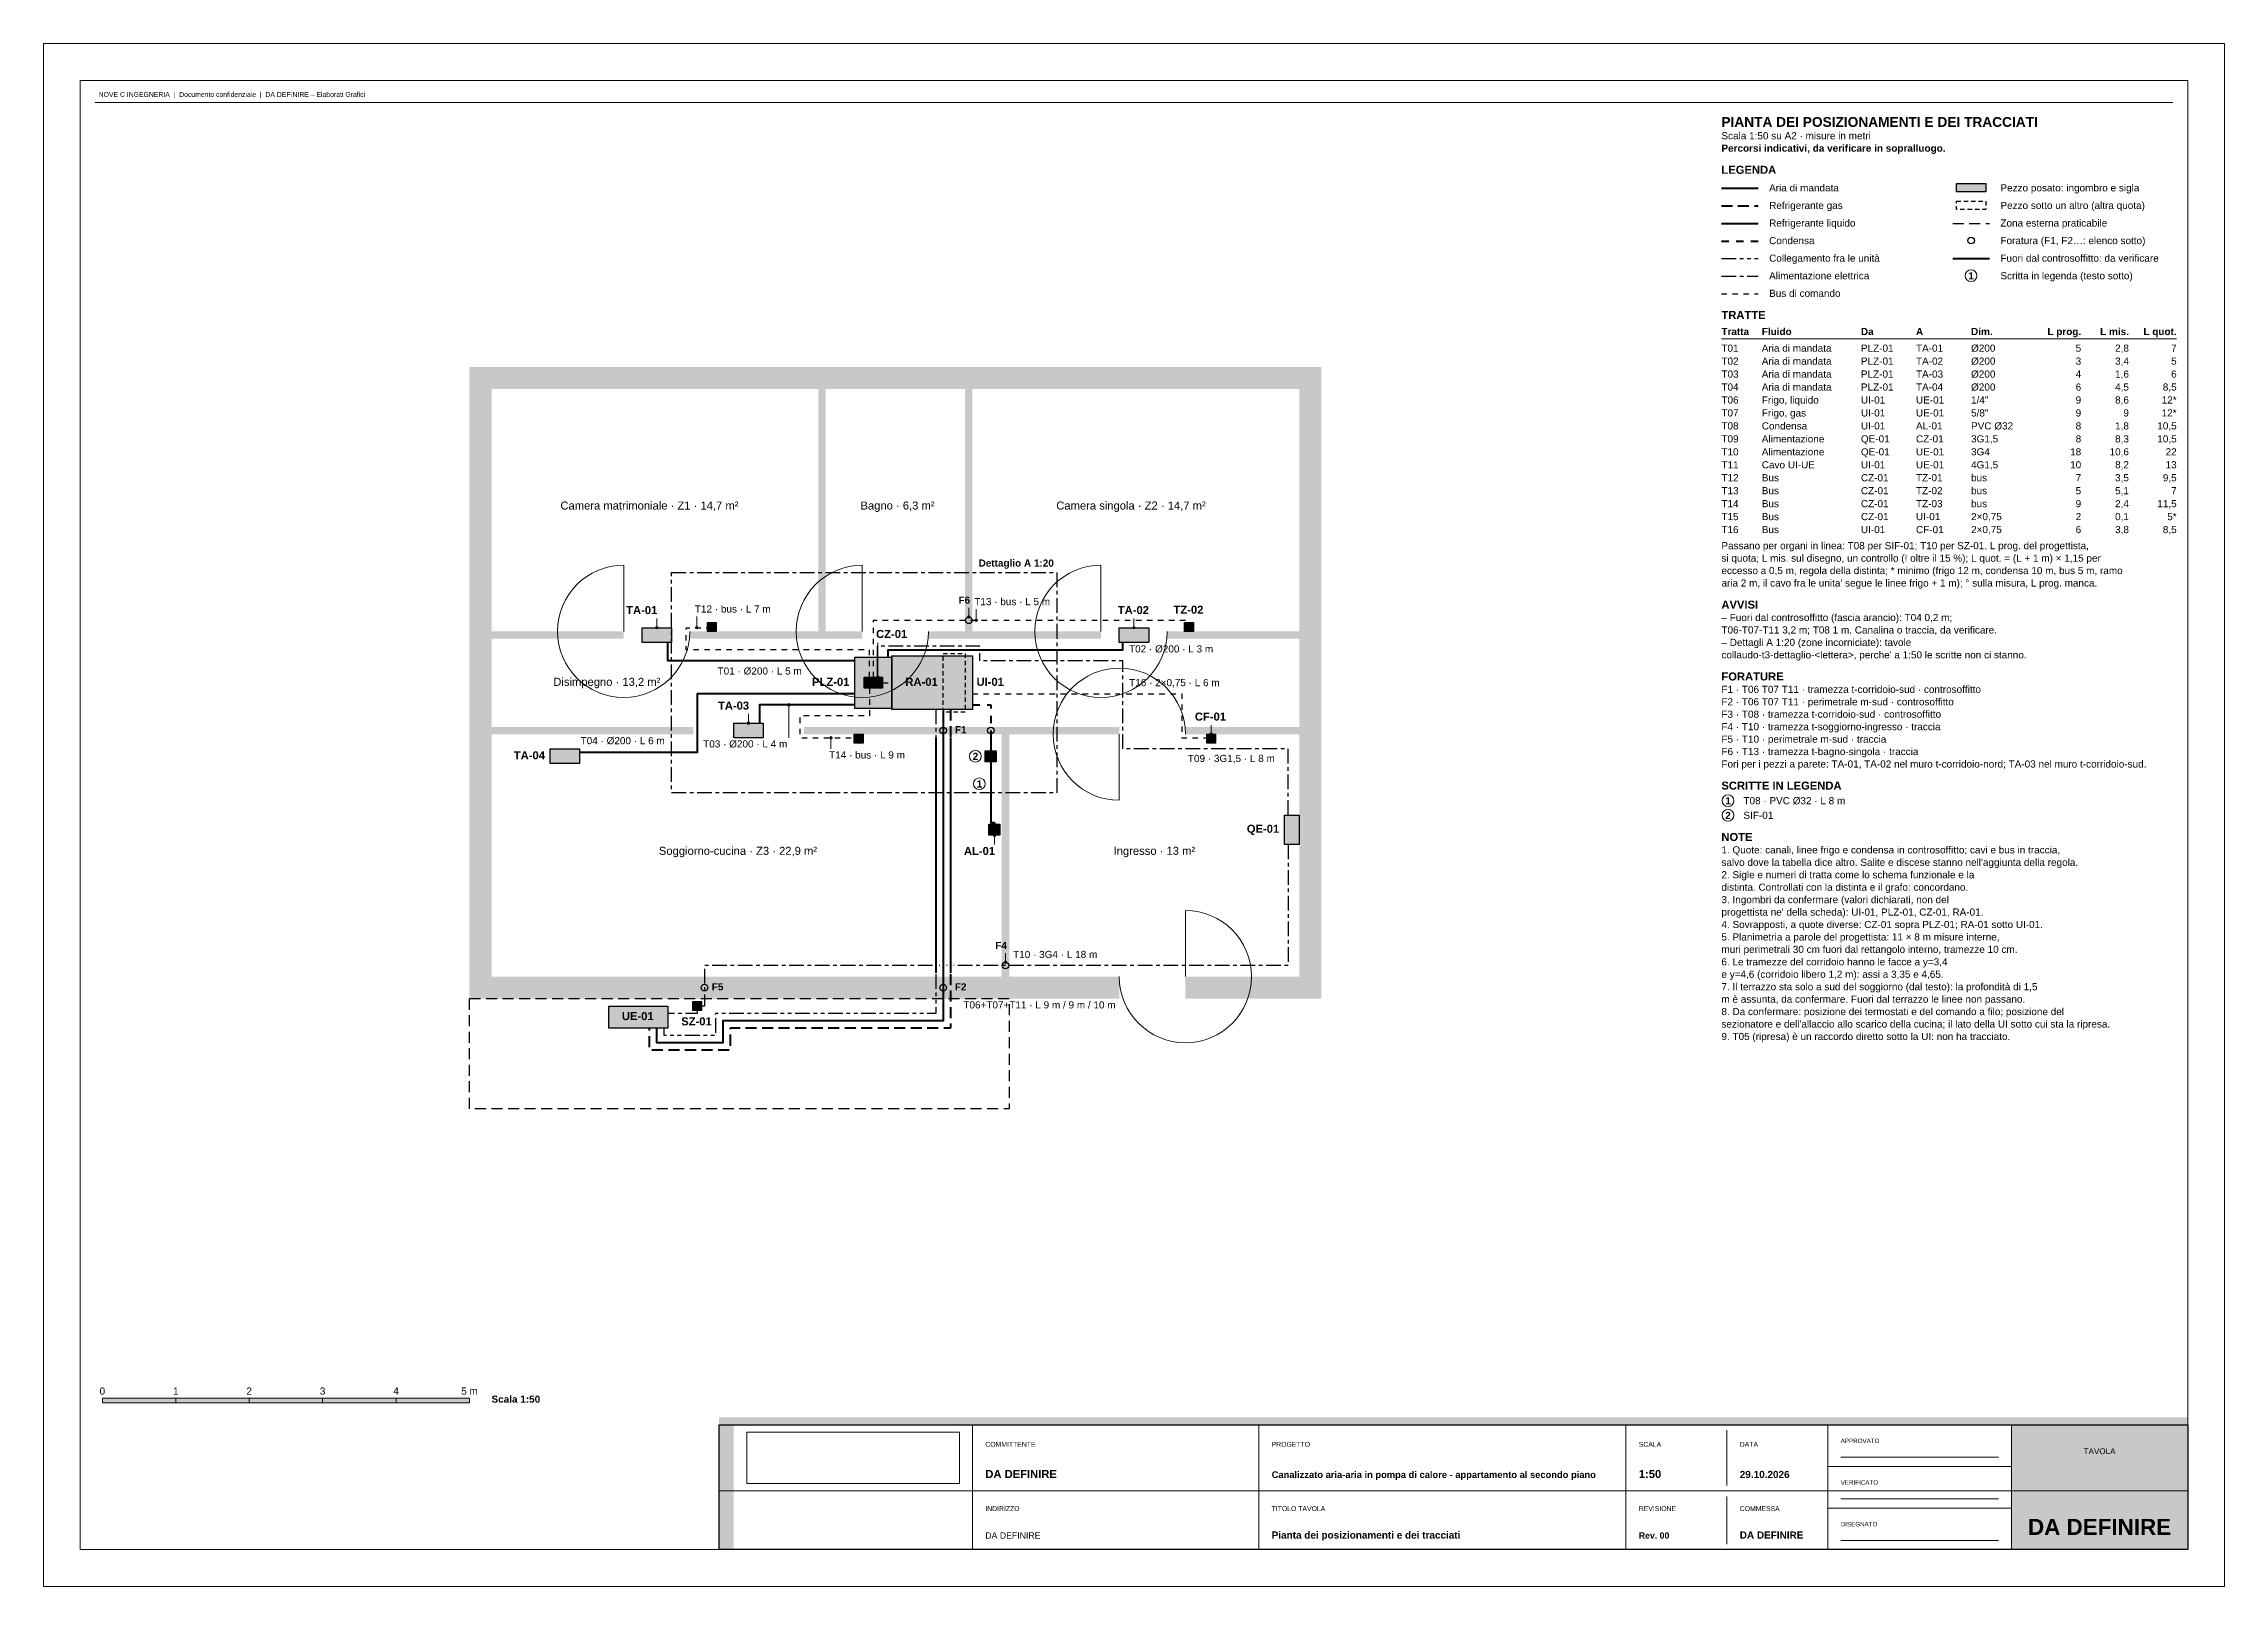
# Paper-space layout 'A2' of a CAD drawing. Header units: millimetres. Extents: x 0 to 594, y 0 to 420.
# The model-space entities are those that its viewports show. They can reach past a viewport. Long polylines and large blocks are cut down to what shows.
import ezdxf
from ezdxf.enums import TextEntityAlignment as Align

# ---------------------------------------------------------------- set-up
doc = ezdxf.new("R2010")
doc.units = ezdxf.units.MM
for name, pattern in [('NOVEC_TRATTO_1P2_0P8', [2, 1.2, -0.8]), ('NOVEC_TRATTO_1P5_1P5', [3, 1.5, -1.5]), ('NOVEC_TRATTO_2_2', [4, 2, -2]), ('NOVEC_TRATTO_3_1P5', [4.5, 3, -1.5]), ('NOVEC_TRATTO_4_1_1_1', [7, 4, -1, 1, -1]), ('NOVEC_TRATTO_4_1_1_1_1_1', [9, 4, -1, 1, -1, 1, -1])]:
    doc.linetypes.add(name, pattern=pattern)
for name, color, linetype, lineweight in [('A-AREA-IDEN', 7, 'Continuous', 18), ('A-DOOR', 7, 'Continuous', 18), ('A-WALL', 7, 'Continuous', 18), ('A-WALL-HOLE', 7, 'Continuous', 18), ('G-ANNO-SCAL', 7, 'Continuous', 18), ('G-ANNO-TTLB', 7, 'Continuous', 18), ('M-ANNO-IDEN', 7, 'Continuous', 18), ('M-ANNO-LEGN', 7, 'Continuous', 18), ('M-ANNO-NCSF', 7, 'Continuous', 18), ('M-EQPM', 7, 'Continuous', 18)]:
    doc.layers.add(name, color=color, linetype=linetype, lineweight=lineweight)
for name, color, linetype, lineweight, true_color in [('E-CTRL-BUS', 160, 'NOVEC_TRATTO_1P5_1P5', 30, 0x2020e0), ('E-POWR-CIRC', 34, 'NOVEC_TRATTO_4_1_1_1', 30, 0x784212), ('E-POWR-LINK', 230, 'NOVEC_TRATTO_4_1_1_1_1_1', 30, 0xe91e63), ('M-CNDS-PIPE', 252, 'NOVEC_TRATTO_2_2', 40, 0x616a6b), ('M-HVAC-SPLY', 134, 'Continuous', 70, 0x148f77), ('M-REFG-GASS', 205, 'NOVEC_TRATTO_3_1P5', 40, 0x6c3483), ('M-REFG-LIQD', 205, 'Continuous', 40, 0x6c3483)]:
    doc.layers.add(name, color=color, linetype=linetype, lineweight=lineweight, true_color=true_color)
doc.layers.add('G-ANNO-NPLT', color=7, linetype='Continuous', lineweight=18, plot=False)
doc.styles.add('NOVEC_ARIAL', font='arial.ttf')
doc.styles.add('NOVEC_ARIAL_GRASSETTO', font='arialbd.ttf')
picture_1 = doc.add_image_def('image1.jpg', size_in_pixel=(2961, 716))

psp = doc.layouts.new('A2')

# ---------------------------------------------------------------- texts
at = {"layer": 'G-ANNO-TTLB', "color": 253, "true_color": 0x999999, "style": 'NOVEC_ARIAL'}
for s, height, p in [('NOVE C INGEGNERIA  |  Documento confidenziale  |  DA DEFINIRE – Elaborati Grafici', 1.3349, (15, 405.5)), ('COMMITTENTE', 1.3349, (256.5, 38)), ('PROGETTO', 1.3349, (334.5, 38)), ('SCALA', 1.3349, (434.5, 38)), ('DATA', 1.3349, (462, 38)), ('APPROVATO', 1.2136, (489.5, 39)), ('VERIFICATO', 1.2136, (489.5, 27.667)), ('INDIRIZZO', 1.3349, (256.5, 20.5)), ('TITOLO TAVOLA', 1.3349, (334.5, 20.5)), ('REVISIONE', 1.3349, (434.5, 20.5)), ('COMMESSA', 1.3349, (462, 20.5)), ('DISEGNATO', 1.2136, (489.5, 16.333))]:
    psp.add_text(s, height=height, dxfattribs=at).set_placement(p)
at = {"layer": 'G-ANNO-TTLB', "color": 255, "true_color": 0xffffff, "transparency": 33554559, "style": 'NOVEC_ARIAL'}
psp.add_text('TAVOLA', height=1.5777, dxfattribs=at).set_placement((560, 36), align=Align.CENTER)
at = {"layer": 'G-ANNO-TTLB', "color": 59, "true_color": 0x2d2d2d}
for s, height, style, p in [('DA DEFINIRE', 2.1844, 'NOVEC_ARIAL_GRASSETTO', (256.5, 29.5)), ('Canalizzato aria-aria in pompa di calore - appartamento al secondo piano', 1.8203, 'NOVEC_ARIAL_GRASSETTO', (334.5, 29.5)), ('1:50', 2.1844, 'NOVEC_ARIAL_GRASSETTO', (434.5, 29.5)), ('29.10.2026', 1.9417, 'NOVEC_ARIAL_GRASSETTO', (462, 29.5)), ('DA DEFINIRE', 1.6989, 'NOVEC_ARIAL', (256.5, 13)), ('Pianta dei posizionamenti e dei tracciati', 1.9417, 'NOVEC_ARIAL_GRASSETTO', (334.5, 13)), ('Rev. 00', 1.6989, 'NOVEC_ARIAL_GRASSETTO', (434.5, 13)), ('DA DEFINIRE', 1.9417, 'NOVEC_ARIAL_GRASSETTO', (462, 13))]:
    psp.add_text(s, height=height, dxfattribs=dict(at, style=style)).set_placement(p)
at = {"layer": 'G-ANNO-TTLB', "color": 255, "true_color": 0xffffff, "style": 'NOVEC_ARIAL_GRASSETTO'}
psp.add_text('DA DEFINIRE', height=4.3688, dxfattribs=at).set_placement((560, 14), align=Align.CENTER)

msp = doc.modelspace()

# ---------------------------------------------------------------- texts
at = {"layer": 'A-AREA-IDEN', "color": 159, "true_color": 0x1c2e4a, "style": 'NOVEC_ARIAL'}
for s, p in [('Camera matrimoniale · Z1 · 14,7 m²', (140.771, 293.159)), ('Bagno · 6,3 m²', (222.5, 293.159)), ('Camera singola · Z2 · 14,7 m²', (275.828, 293.159)), ('Disimpegno · 13,2 m²', (138.827, 245.159)), ('Soggiorno-cucina · Z3 · 22,9 m²', (167.591, 199.159)), ('Ingresso · 13 m²', (291.443, 199.159))]:
    msp.add_text(s, height=2.1844, dxfattribs=at).set_placement(p)
at = {"layer": 'G-ANNO-SCAL', "color": 250, "true_color": 0x000000, "style": 'NOVEC_ARIAL'}
for s, p in [('0', (16, 52.2)), ('1', (36, 52.2)), ('2', (56, 52.2)), ('3', (76, 52.2)), ('4', (96, 52.2)), ('5 m', (116, 52.2))]:
    msp.add_text(s, height=1.9417, dxfattribs=at).set_placement(p, align=Align.CENTER)
at = {"layer": 'G-ANNO-SCAL', "color": 250, "true_color": 0x000000, "style": 'NOVEC_ARIAL_GRASSETTO'}
msp.add_text('Scala 1:50', height=1.9417, dxfattribs=at).set_placement((122, 50))
at = {"layer": 'M-ANNO-IDEN', "color": 250, "true_color": 0x000000, "style": 'NOVEC_ARIAL_GRASSETTO'}
for s, height, p in [('Dettaglio A 1:20', 1.9417, (254.6725, 277.6209)), ('F6', 1.9417, (249.206, 267.521)), ('TA-01', 2.1844, (158.68, 264.698)), ('TA-02', 2.1844, (292.59, 264.698)), ('TZ-02', 2.1844, (307.766, 264.798)), ('CZ-01', 2.1844, (226.75, 258.198)), ('PLZ-01', 2.1844, (209.315, 245.159)), ('RA-01', 2.1844, (234.727, 245.159)), ('UI-01', 2.1844, (254.1, 245.159)), ('TA-03', 2.1844, (183.68, 238.698)), ('CF-01', 2.1844, (313.59, 235.698)), ('F1', 1.9417, (248.2, 232.252)), ('TA-04', 2.1844, (128.08, 225.159)), ('QE-01', 2.1844, (327.724, 205.159)), ('AL-01', 2.1844, (250.68, 199.119)), ('F4', 1.9417, (259.206, 173.521)), ('F5', 1.9417, (182, 162.252)), ('F2', 1.9417, (248.2, 162.252)), ('UE-01', 2.1844, (157.501, 154.159)), ('SZ-01', 2.1844, (173.677, 152.719))]:
    msp.add_text(s, height=height, dxfattribs=at).set_placement(p)
at = {"layer": 'M-ANNO-IDEN', "color": 160, "true_color": 0x2020e0, "style": 'NOVEC_ARIAL'}
for s, p in [('T13 · bus · L 5 m', (253.5, 267.121)), ('T12 · bus · L 7 m', (177.4, 265.121)), ('T16 · 2×0,75 · L 6 m', (295.676, 245.071)), ('T14 · bus · L 9 m', (213.957, 225.383))]:
    msp.add_text(s, height=1.9417, dxfattribs=at).set_placement(p)
at = {"layer": 'M-ANNO-IDEN', "color": 134, "true_color": 0x148f77, "style": 'NOVEC_ARIAL'}
for s, p in [('T02 · Ø200 · L 3 m', (295.65, 254.252)), ('T01 · Ø200 · L 5 m', (183.579, 248.233)), ('T04 · Ø200 · L 6 m', (146.269, 229.271)), ('T03 · Ø200 · L 4 m', (179.658, 228.383))]:
    msp.add_text(s, height=1.9417, dxfattribs=at).set_placement(p)
at = {"layer": 'M-ANNO-IDEN', "color": 250, "true_color": 0x000000, "style": 'NOVEC_ARIAL_GRASSETTO'}
for s, p in [('2', (253.8, 224.984)), ('1', (254.875, 217.484))]:
    msp.add_text(s, height=1.9417, dxfattribs=at).set_placement(p, align=Align.CENTER)
at = {"layer": 'M-ANNO-IDEN', "color": 34, "true_color": 0x784212, "style": 'NOVEC_ARIAL'}
for s, p in [('T09 · 3G1,5 · L 8 m', (311.687, 224.433)), ('T10 · 3G4 · L 18 m', (264.079, 171.071))]:
    msp.add_text(s, height=1.9417, dxfattribs=at).set_placement(p)
at = {"layer": 'M-ANNO-IDEN', "color": 205, "true_color": 0x6c3483, "style": 'NOVEC_ARIAL'}
msp.add_text('T06+T07+T11 · L 9 m / 9 m / 10 m', height=1.9417, dxfattribs=at).set_placement((250.525, 157.336))
at = {"layer": 'M-ANNO-LEGN', "color": 250, "true_color": 0x000000}
for s, height, style, p in [('PIANTA DEI POSIZIONAMENTI E DEI TRACCIATI', 2.6698, 'NOVEC_ARIAL_GRASSETTO', (457, 397.3433)), ('Scala 1:50 su A2 · misure in metri', 1.9417, 'NOVEC_ARIAL', (457, 393.9567)), ('Percorsi indicativi, da verificare in sopralluogo.', 1.9417, 'NOVEC_ARIAL_GRASSETTO', (457, 390.57)), ('LEGENDA', 2.1844, 'NOVEC_ARIAL_GRASSETTO', (457, 384.56)), ('Aria di mandata', 1.9417, 'NOVEC_ARIAL', (470, 379.7733)), ('Pezzo posato: ingombro e sigla', 1.9417, 'NOVEC_ARIAL', (533, 379.7733)), ('Refrigerante gas', 1.9417, 'NOVEC_ARIAL', (470, 374.9867)), ('Pezzo sotto un altro (altra quota)', 1.9417, 'NOVEC_ARIAL', (533, 374.9867)), ('Refrigerante liquido', 1.9417, 'NOVEC_ARIAL', (470, 370.2)), ('Zona esterna praticabile', 1.9417, 'NOVEC_ARIAL', (533, 370.2)), ('Condensa', 1.9417, 'NOVEC_ARIAL', (470, 365.4133)), ('Collegamento fra le unità', 1.9417, 'NOVEC_ARIAL', (470, 360.6267)), ('Foratura (F1, F2…: elenco sotto)', 1.9417, 'NOVEC_ARIAL', (533, 365.4133)), ('Fuori dal controsoffitto: da verificare', 1.9417, 'NOVEC_ARIAL', (533, 360.6267)), ('Alimentazione elettrica', 1.9417, 'NOVEC_ARIAL', (470, 355.84)), ('Scritta in legenda (testo sotto)', 1.9417, 'NOVEC_ARIAL', (533, 355.84)), ('Bus di comando', 1.9417, 'NOVEC_ARIAL', (470, 351.0533)), ('TRATTE', 2.1844, 'NOVEC_ARIAL_GRASSETTO', (457, 345.0433)), ('Tratta', 1.9417, 'NOVEC_ARIAL_GRASSETTO', (457, 340.6567)), ('Fluido', 1.9417, 'NOVEC_ARIAL_GRASSETTO', (468, 340.6567)), ('Da', 1.9417, 'NOVEC_ARIAL_GRASSETTO', (495, 340.6567)), ('A', 1.9417, 'NOVEC_ARIAL_GRASSETTO', (510, 340.6567)), ('Dim.', 1.9417, 'NOVEC_ARIAL_GRASSETTO', (525, 340.6567)), ('T01', 1.9417, 'NOVEC_ARIAL', (457, 336.1289)), ('T02', 1.9417, 'NOVEC_ARIAL', (457, 332.6011)), ('Aria di mandata', 1.9417, 'NOVEC_ARIAL', (468, 336.1289)), ('Aria di mandata', 1.9417, 'NOVEC_ARIAL', (468, 332.6011)), ('PLZ-01', 1.9417, 'NOVEC_ARIAL', (495, 336.1289)), ('PLZ-01', 1.9417, 'NOVEC_ARIAL', (495, 332.6011)), ('TA-01', 1.9417, 'NOVEC_ARIAL', (510, 336.1289)), ('TA-02', 1.9417, 'NOVEC_ARIAL', (510, 332.6011)), ('Ø200', 1.9417, 'NOVEC_ARIAL', (525, 336.1289)), ('Ø200', 1.9417, 'NOVEC_ARIAL', (525, 332.6011)), ('T03', 1.9417, 'NOVEC_ARIAL', (457, 329.0733)), ('T04', 1.9417, 'NOVEC_ARIAL', (457, 325.5456)), ('Aria di mandata', 1.9417, 'NOVEC_ARIAL', (468, 329.0733)), ('Aria di mandata', 1.9417, 'NOVEC_ARIAL', (468, 325.5456)), ('PLZ-01', 1.9417, 'NOVEC_ARIAL', (495, 329.0733)), ('PLZ-01', 1.9417, 'NOVEC_ARIAL', (495, 325.5456)), ('TA-03', 1.9417, 'NOVEC_ARIAL', (510, 329.0733)), ('TA-04', 1.9417, 'NOVEC_ARIAL', (510, 325.5456)), ('Ø200', 1.9417, 'NOVEC_ARIAL', (525, 329.0733)), ('Ø200', 1.9417, 'NOVEC_ARIAL', (525, 325.5456)), ('T06', 1.9417, 'NOVEC_ARIAL', (457, 322.0178)), ('Frigo, liquido', 1.9417, 'NOVEC_ARIAL', (468, 322.0178)), ('UI-01', 1.9417, 'NOVEC_ARIAL', (495, 322.0178)), ('UE-01', 1.9417, 'NOVEC_ARIAL', (510, 322.0178)), ('1/4"', 1.9417, 'NOVEC_ARIAL', (525, 322.0178)), ('T07', 1.9417, 'NOVEC_ARIAL', (457, 318.49)), ('T08', 1.9417, 'NOVEC_ARIAL', (457, 314.9622)), ('Condensa', 1.9417, 'NOVEC_ARIAL', (468, 314.9622)), ('Frigo, gas', 1.9417, 'NOVEC_ARIAL', (468, 318.49)), ('UI-01', 1.9417, 'NOVEC_ARIAL', (495, 318.49)), ('UI-01', 1.9417, 'NOVEC_ARIAL', (495, 314.9622)), ('AL-01', 1.9417, 'NOVEC_ARIAL', (510, 314.9622)), ('UE-01', 1.9417, 'NOVEC_ARIAL', (510, 318.49)), ('5/8"', 1.9417, 'NOVEC_ARIAL', (525, 318.49)), ('PVC Ø32', 1.9417, 'NOVEC_ARIAL', (525, 314.9622)), ('T09', 1.9417, 'NOVEC_ARIAL', (457, 311.4344)), ('T10', 1.9417, 'NOVEC_ARIAL', (457, 307.9067)), ('Alimentazione', 1.9417, 'NOVEC_ARIAL', (468, 311.4344)), ('Alimentazione', 1.9417, 'NOVEC_ARIAL', (468, 307.9067)), ('QE-01', 1.9417, 'NOVEC_ARIAL', (495, 311.4344)), ('QE-01', 1.9417, 'NOVEC_ARIAL', (495, 307.9067)), ('CZ-01', 1.9417, 'NOVEC_ARIAL', (510, 311.4344)), ('UE-01', 1.9417, 'NOVEC_ARIAL', (510, 307.9067)), ('3G1,5', 1.9417, 'NOVEC_ARIAL', (525, 311.4344)), ('3G4', 1.9417, 'NOVEC_ARIAL', (525, 307.9067)), ('T11', 1.9417, 'NOVEC_ARIAL', (457, 304.3789)), ('Cavo UI-UE', 1.9417, 'NOVEC_ARIAL', (468, 304.3789)), ('UI-01', 1.9417, 'NOVEC_ARIAL', (495, 304.3789)), ('UE-01', 1.9417, 'NOVEC_ARIAL', (510, 304.3789)), ('4G1,5', 1.9417, 'NOVEC_ARIAL', (525, 304.3789)), ('T12', 1.9417, 'NOVEC_ARIAL', (457, 300.8511)), ('T13', 1.9417, 'NOVEC_ARIAL', (457, 297.3233)), ('Bus', 1.9417, 'NOVEC_ARIAL', (468, 300.8511)), ('Bus', 1.9417, 'NOVEC_ARIAL', (468, 297.3233)), ('CZ-01', 1.9417, 'NOVEC_ARIAL', (495, 300.8511)), ('CZ-01', 1.9417, 'NOVEC_ARIAL', (495, 297.3233)), ('TZ-01', 1.9417, 'NOVEC_ARIAL', (510, 300.8511)), ('TZ-02', 1.9417, 'NOVEC_ARIAL', (510, 297.3233)), ('bus', 1.9417, 'NOVEC_ARIAL', (525, 300.8511)), ('bus', 1.9417, 'NOVEC_ARIAL', (525, 297.3233)), ('T14', 1.9417, 'NOVEC_ARIAL', (457, 293.7956)), ('T15', 1.9417, 'NOVEC_ARIAL', (457, 290.2678)), ('Bus', 1.9417, 'NOVEC_ARIAL', (468, 293.7956)), ('Bus', 1.9417, 'NOVEC_ARIAL', (468, 290.2678)), ('CZ-01', 1.9417, 'NOVEC_ARIAL', (495, 293.7956)), ('CZ-01', 1.9417, 'NOVEC_ARIAL', (495, 290.2678)), ('TZ-03', 1.9417, 'NOVEC_ARIAL', (510, 293.7956)), ('UI-01', 1.9417, 'NOVEC_ARIAL', (510, 290.2678)), ('2×0,75', 1.9417, 'NOVEC_ARIAL', (525, 290.2678)), ('bus', 1.9417, 'NOVEC_ARIAL', (525, 293.7956)), ('T16', 1.9417, 'NOVEC_ARIAL', (457, 286.74)), ('Bus', 1.9417, 'NOVEC_ARIAL', (468, 286.74)), ('UI-01', 1.9417, 'NOVEC_ARIAL', (495, 286.74)), ('CF-01', 1.9417, 'NOVEC_ARIAL', (510, 286.74)), ('2×0,75', 1.9417, 'NOVEC_ARIAL', (525, 286.74)), ('si quota; L mis. sul disegno, un controllo (! oltre il 15 %%%); L quot. = (L + 1 m) × 1,15 per', 1.9417, 'NOVEC_ARIAL', (457, 278.9667)), ('Passano per organi in linea: T08 per SIF-01; T10 per SZ-01. L prog. del progettista,', 1.9417, 'NOVEC_ARIAL', (457, 282.3533)), ('eccesso a 0,5 m, regola della distinta; * minimo (frigo 12 m, condensa 10 m, bus 5 m, ramo', 1.9417, 'NOVEC_ARIAL', (457, 275.58)), ("aria 2 m, il cavo fra le unita' segue le linee frigo + 1 m); ° sulla misura, L prog. manca.", 1.9417, 'NOVEC_ARIAL', (457, 272.1933)), ('AVVISI', 2.1844, 'NOVEC_ARIAL_GRASSETTO', (457, 266.1833)), ('– Fuori dal controsoffitto (fascia arancio): T04 0,2 m;', 1.9417, 'NOVEC_ARIAL', (457, 262.7967)), ('T06-T07-T11 3,2 m; T08 1 m. Canalina o traccia, da verificare.', 1.9417, 'NOVEC_ARIAL', (457, 259.41)), ('– Dettagli A 1:20 (zone incorniciate): tavole', 1.9417, 'NOVEC_ARIAL', (457, 256.0233)), ("collaudo-t3-dettaglio-<lettera>, perche' a 1:50 le scritte non ci stanno.", 1.9417, 'NOVEC_ARIAL', (457, 252.6367)), ('FORATURE', 2.1844, 'NOVEC_ARIAL_GRASSETTO', (457, 246.6267)), ('F1 · T06 T07 T11 · tramezza t-corridoio-sud · controsoffitto', 1.9417, 'NOVEC_ARIAL', (457, 243.24)), ('F2 · T06 T07 T11 · perimetrale m-sud · controsoffitto', 1.9417, 'NOVEC_ARIAL', (457, 239.8533)), ('F3 · T08 · tramezza t-corridoio-sud · controsoffitto', 1.9417, 'NOVEC_ARIAL', (457, 236.4667)), ('F4 · T10 · tramezza t-soggiorno-ingresso · traccia', 1.9417, 'NOVEC_ARIAL', (457, 233.08)), ('F5 · T10 · perimetrale m-sud · traccia', 1.9417, 'NOVEC_ARIAL', (457, 229.6933)), ('F6 · T13 · tramezza t-bagno-singola · traccia', 1.9417, 'NOVEC_ARIAL', (457, 226.3067)), ('Fori per i pezzi a parete: TA-01, TA-02 nel muro t-corridoio-nord; TA-03 nel muro t-corridoio-sud.', 1.9417, 'NOVEC_ARIAL', (457, 222.92)), ('SCRITTE IN LEGENDA', 2.1844, 'NOVEC_ARIAL_GRASSETTO', (457, 216.91)), ('T08 · PVC Ø32 · L 8 m', 1.9417, 'NOVEC_ARIAL', (463, 212.9233)), ('SIF-01', 1.9417, 'NOVEC_ARIAL', (463, 208.9367)), ('NOTE', 2.1844, 'NOVEC_ARIAL_GRASSETTO', (457, 202.9267)), ("salvo dove la tabella dice altro. Salite e discese stanno nell'aggiunta della regola.", 1.9417, 'NOVEC_ARIAL', (457, 196.1533)), ('1. Quote: canali, linee frigo e condensa in controsoffitto; cavi e bus in traccia,', 1.9417, 'NOVEC_ARIAL', (457, 199.54)), ('distinta. Controllati con la distinta e il grafo: concordano.', 1.9417, 'NOVEC_ARIAL', (457, 189.38)), ('2. Sigle e numeri di tratta come lo schema funzionale e la', 1.9417, 'NOVEC_ARIAL', (457, 192.7667)), ('3. Ingombri da confermare (valori dichiarati, non del', 1.9417, 'NOVEC_ARIAL', (457, 185.9933)), ("progettista ne' della scheda): UI-01, PLZ-01, CZ-01, RA-01.", 1.9417, 'NOVEC_ARIAL', (457, 182.6067)), ('4. Sovrapposti, a quote diverse: CZ-01 sopra PLZ-01; RA-01 sotto UI-01.', 1.9417, 'NOVEC_ARIAL', (457, 179.22)), ('5. Planimetria a parole del progettista: 11 × 8 m misure interne,', 1.9417, 'NOVEC_ARIAL', (457, 175.8333)), ('muri perimetrali 30 cm fuori dal rettangolo interno, tramezze 10 cm.', 1.9417, 'NOVEC_ARIAL', (457, 172.4467)), ('e y=4,6 (corridoio libero 1,2 m): assi a 3,35 e 4,65.', 1.9417, 'NOVEC_ARIAL', (457, 165.6733)), ('6. Le tramezze del corridoio hanno le facce a y=3,4', 1.9417, 'NOVEC_ARIAL', (457, 169.06)), ('7. Il terrazzo sta solo a sud del soggiorno (dal testo): la profondità di 1,5', 1.9417, 'NOVEC_ARIAL', (457, 162.2867)), ('m è assunta, da confermare. Fuori dal terrazzo le linee non passano.', 1.9417, 'NOVEC_ARIAL', (457, 158.9)), ('8. Da confermare: posizione dei termostati e del comando a filo; posizione del', 1.9417, 'NOVEC_ARIAL', (457, 155.5133)), ("sezionatore e dell'allaccio allo scarico della cucina; il lato della UI sotto cui sta la ripresa.", 1.9417, 'NOVEC_ARIAL', (457, 152.1267)), ('9. T05 (ripresa) è un raccordo diretto sotto la UI: non ha tracciato.', 1.9417, 'NOVEC_ARIAL', (457, 148.74))]:
    msp.add_text(s, height=height, dxfattribs=dict(at, style=style)).set_placement(p)
at = {"layer": 'M-ANNO-LEGN', "color": 250, "true_color": 0x000000, "style": 'NOVEC_ARIAL_GRASSETTO'}
for s, p in [('1', (525, 355.8118)), ('1', (458.8, 212.8951)), ('2', (458.8, 208.9084))]:
    msp.add_text(s, height=1.9417, dxfattribs=at).set_placement(p, align=Align.CENTER)
at = {"layer": 'M-ANNO-LEGN', "color": 250, "true_color": 0x000000}
for s, style, p in [('L prog.', 'NOVEC_ARIAL_GRASSETTO', (555, 340.6567)), ('L mis.', 'NOVEC_ARIAL_GRASSETTO', (568, 340.6567)), ('L quot.', 'NOVEC_ARIAL_GRASSETTO', (581, 340.6567)), ('3', 'NOVEC_ARIAL', (555, 332.6011)), ('5', 'NOVEC_ARIAL', (555, 336.1289)), ('3,4', 'NOVEC_ARIAL', (568, 332.6011)), ('2,8', 'NOVEC_ARIAL', (568, 336.1289)), ('5', 'NOVEC_ARIAL', (581, 332.6011)), ('7', 'NOVEC_ARIAL', (581, 336.1289)), ('4', 'NOVEC_ARIAL', (555, 329.0733)), ('6', 'NOVEC_ARIAL', (555, 325.5456)), ('4,5', 'NOVEC_ARIAL', (568, 325.5456)), ('1,6', 'NOVEC_ARIAL', (568, 329.0733)), ('8,5', 'NOVEC_ARIAL', (581, 325.5456)), ('6', 'NOVEC_ARIAL', (581, 329.0733)), ('9', 'NOVEC_ARIAL', (555, 322.0178)), ('8,6', 'NOVEC_ARIAL', (568, 322.0178)), ('12*', 'NOVEC_ARIAL', (581, 322.0178)), ('8', 'NOVEC_ARIAL', (555, 314.9622)), ('9', 'NOVEC_ARIAL', (555, 318.49)), ('1,8', 'NOVEC_ARIAL', (568, 314.9622)), ('9', 'NOVEC_ARIAL', (568, 318.49)), ('10,5', 'NOVEC_ARIAL', (581, 314.9622)), ('12*', 'NOVEC_ARIAL', (581, 318.49)), ('18', 'NOVEC_ARIAL', (555, 307.9067)), ('8', 'NOVEC_ARIAL', (555, 311.4344)), ('10,6', 'NOVEC_ARIAL', (568, 307.9067)), ('8,3', 'NOVEC_ARIAL', (568, 311.4344)), ('10,5', 'NOVEC_ARIAL', (581, 311.4344)), ('22', 'NOVEC_ARIAL', (581, 307.9067)), ('10', 'NOVEC_ARIAL', (555, 304.3789)), ('8,2', 'NOVEC_ARIAL', (568, 304.3789)), ('13', 'NOVEC_ARIAL', (581, 304.3789)), ('5', 'NOVEC_ARIAL', (555, 297.3233)), ('7', 'NOVEC_ARIAL', (555, 300.8511)), ('3,5', 'NOVEC_ARIAL', (568, 300.8511)), ('5,1', 'NOVEC_ARIAL', (568, 297.3233)), ('9,5', 'NOVEC_ARIAL', (581, 300.8511)), ('7', 'NOVEC_ARIAL', (581, 297.3233)), ('9', 'NOVEC_ARIAL', (555, 293.7956)), ('2', 'NOVEC_ARIAL', (555, 290.2678)), ('0,1', 'NOVEC_ARIAL', (568, 290.2678)), ('2,4', 'NOVEC_ARIAL', (568, 293.7956)), ('11,5', 'NOVEC_ARIAL', (581, 293.7956)), ('5*', 'NOVEC_ARIAL', (581, 290.2678)), ('6', 'NOVEC_ARIAL', (555, 286.74)), ('3,8', 'NOVEC_ARIAL', (568, 286.74)), ('8,5', 'NOVEC_ARIAL', (581, 286.74))]:
    msp.add_text(s, height=1.9417, dxfattribs=dict(at, style=style)).set_placement(p, align=Align.RIGHT)

# ---------------------------------------------------------------- hatches: boundary and pattern name
at = {"layer": 'A-WALL', "true_color": 0x8c8c8c}
h = msp.add_hatch(color=8, dxfattribs=at)
h.dxf.hatch_style = 1
h.paths.add_polyline_path([(116, 332), (348, 332), (348, 326), (116, 326)])
h = msp.add_hatch(color=8, dxfattribs=at)
h.dxf.hatch_style = 1
h.paths.add_polyline_path([(116, 160), (116, 332), (122, 332), (122, 160)])
at = {"layer": 'A-WALL', "true_color": 0xb3b3b3}
h = msp.add_hatch(color=9, dxfattribs=at)
h.dxf.hatch_style = 1
h.paths.add_polyline_path([(213, 327), (213, 259), (211, 259), (211, 327)])
h = msp.add_hatch(color=9, dxfattribs=at)
h.dxf.hatch_style = 1
h.paths.add_polyline_path([(253, 327), (253, 259), (251, 259), (251, 327)])
at = {"layer": 'A-WALL', "true_color": 0x8c8c8c}
h = msp.add_hatch(color=8, dxfattribs=at)
h.dxf.hatch_style = 1
h.paths.add_polyline_path([(348, 332), (348, 160), (342, 160), (342, 332)])
at = {"layer": 'A-WALL', "true_color": 0xb3b3b3}
h = msp.add_hatch(color=9, dxfattribs=at)
h.dxf.hatch_style = 1
h.paths.add_polyline_path([(121, 260), (158, 260), (158, 258), (121, 258)])
h = msp.add_hatch(color=9, dxfattribs=at)
h.dxf.hatch_style = 1
h.paths.add_polyline_path([(176, 260), (223, 260), (223, 258), (176, 258)])
h = msp.add_hatch(color=9, dxfattribs=at)
h.dxf.hatch_style = 1
h.paths.add_polyline_path([(241, 260), (288, 260), (288, 258), (241, 258)])
h = msp.add_hatch(color=9, dxfattribs=at)
h.dxf.hatch_style = 1
h.paths.add_polyline_path([(306, 260), (343, 260), (343, 258), (306, 258)])
h = msp.add_hatch(color=9, dxfattribs=at)
h.dxf.hatch_style = 1
h.paths.add_polyline_path([(121, 234), (177, 234), (177, 232), (121, 232)])
h = msp.add_hatch(color=9, dxfattribs=at)
h.dxf.hatch_style = 1
h.paths.add_polyline_path([(207, 234), (293, 234), (293, 232), (207, 232)])
h = msp.add_hatch(color=9, dxfattribs=at)
h.dxf.hatch_style = 1
h.paths.add_polyline_path([(263, 233), (263, 165), (261, 165), (261, 233)])
h = msp.add_hatch(color=9, dxfattribs=at)
h.dxf.hatch_style = 1
h.paths.add_polyline_path([(311, 234), (343, 234), (343, 232), (311, 232)])
at = {"layer": 'A-WALL', "true_color": 0x8c8c8c}
h = msp.add_hatch(color=8, dxfattribs=at)
h.dxf.hatch_style = 1
h.paths.add_polyline_path([(293, 160), (116, 160), (116, 166), (293, 166)])
h = msp.add_hatch(color=8, dxfattribs=at)
h.dxf.hatch_style = 1
h.paths.add_polyline_path([(348, 160), (311, 160), (311, 166), (348, 166)])
at = {"layer": 'G-ANNO-SCAL', "true_color": 0x000000}
h = msp.add_hatch(color=250, dxfattribs=at)
h.dxf.hatch_style = 1
h.paths.add_polyline_path([(16, 51.2), (36, 51.2), (36, 50), (16, 50)])
at = {"layer": 'G-ANNO-SCAL', "true_color": 0xffffff}
h = msp.add_hatch(color=255, dxfattribs=at)
h.dxf.hatch_style = 1
h.paths.add_polyline_path([(36, 51.2), (56, 51.2), (56, 50), (36, 50)])
at = {"layer": 'G-ANNO-SCAL', "true_color": 0x000000}
h = msp.add_hatch(color=250, dxfattribs=at)
h.dxf.hatch_style = 1
h.paths.add_polyline_path([(56, 51.2), (76, 51.2), (76, 50), (56, 50)])
at = {"layer": 'G-ANNO-SCAL', "true_color": 0xffffff}
h = msp.add_hatch(color=255, dxfattribs=at)
h.dxf.hatch_style = 1
h.paths.add_polyline_path([(76, 51.2), (96, 51.2), (96, 50), (76, 50)])
at = {"layer": 'G-ANNO-SCAL', "true_color": 0x000000}
h = msp.add_hatch(color=250, dxfattribs=at)
h.dxf.hatch_style = 1
h.paths.add_polyline_path([(96, 51.2), (116, 51.2), (116, 50), (96, 50)])
at = {"layer": 'M-ANNO-IDEN', "true_color": 0x000000}
h = msp.add_hatch(color=250, dxfattribs=at)
h.dxf.hatch_style = 1
h.paths.add_polyline_path([(251.65, 263.9, 1), (252.35, 263.9, 1)])
h = msp.add_hatch(color=250, dxfattribs=at)
h.dxf.hatch_style = 1
h.paths.add_polyline_path([(253.65, 263, 1), (254.35, 263, 1)])
h = msp.add_hatch(color=250, dxfattribs=at)
h.dxf.hatch_style = 1
h.paths.add_polyline_path([(166.65, 261, 1), (167.35, 261, 1)])
h = msp.add_hatch(color=250, dxfattribs=at)
h.dxf.hatch_style = 1
h.paths.add_polyline_path([(177.55, 261, 1), (178.25, 261, 1)])
h = msp.add_hatch(color=250, dxfattribs=at)
h.dxf.hatch_style = 1
h.paths.add_polyline_path([(296.65, 261, 1), (297.35, 261, 1)])
h = msp.add_hatch(color=250, dxfattribs=at)
h.dxf.hatch_style = 1
h.paths.add_polyline_path([(226.9, 247.5, 1), (227.6, 247.5, 1)])
h = msp.add_hatch(color=250, dxfattribs=at)
h.dxf.hatch_style = 1
h.paths.add_polyline_path([(202.65, 240, 1), (203.35, 240, 1)])
h = msp.add_hatch(color=250, dxfattribs=at)
h.dxf.hatch_style = 1
h.paths.add_polyline_path([(191.65, 235, 1), (192.35, 235, 1)])
h = msp.add_hatch(color=250, dxfattribs=at)
h.dxf.hatch_style = 1
h.paths.add_polyline_path([(317.65, 232, 1), (318.35, 232, 1)])
h = msp.add_hatch(color=250, dxfattribs=at)
h.dxf.hatch_style = 1
h.paths.add_polyline_path([(214.107, 231, 1), (214.807, 231, 1)])
h = msp.add_hatch(color=250, dxfattribs=at)
h.dxf.hatch_style = 1
h.paths.add_polyline_path([(258.65, 204.5, 1), (259.35, 204.5, 1)])
h = msp.add_hatch(color=250, dxfattribs=at)
h.dxf.hatch_style = 1
h.paths.add_polyline_path([(261.65, 169.9, 1), (262.35, 169.9, 1)])
at = {"layer": 'M-ANNO-LEGN', "true_color": 0xffffff}
h = msp.add_hatch(color=255, dxfattribs=at)
h.dxf.hatch_style = 1
h.paths.add_polyline_path([(521, 381.89), (529, 381.89), (529, 379.6322), (521, 379.6322)])
at = {"layer": 'M-EQPM', "true_color": 0xffffff}
h = msp.add_hatch(color=255, dxfattribs=at)
h.dxf.hatch_style = 1
h.paths.add_polyline_path([(180.8, 262.4), (183.2, 262.4), (183.2, 260), (180.8, 260)])
h = msp.add_hatch(color=255, dxfattribs=at)
h.dxf.hatch_style = 1
h.paths.add_polyline_path([(310.8, 262.4), (313.2, 262.4), (313.2, 260), (310.8, 260)])
h = msp.add_hatch(color=255, dxfattribs=at)
h.dxf.hatch_style = 1
h.paths.add_polyline_path([(163, 261), (171, 261), (171, 257), (163, 257)])
h = msp.add_hatch(color=255, dxfattribs=at)
h.dxf.hatch_style = 1
h.paths.add_polyline_path([(293, 261), (301, 261), (301, 257), (293, 257)])
h = msp.add_hatch(color=255, dxfattribs=at)
h.dxf.hatch_style = 1
h.paths.add_polyline_path([(221, 253), (231, 253), (231, 239), (221, 239)])
h = msp.add_hatch(color=255, dxfattribs=at)
h.dxf.hatch_style = 1
h.paths.add_polyline_path([(231, 253.3), (253, 253.3), (253, 238.7), (231, 238.7)])
h = msp.add_hatch(color=255, dxfattribs=at)
h.dxf.hatch_style = 1
h.paths.add_polyline_path([(223.5, 247.5), (228.5, 247.5), (228.5, 244.5), (223.5, 244.5)])
h = msp.add_hatch(color=255, dxfattribs=at)
h.dxf.hatch_style = 1
h.paths.add_polyline_path([(188, 235), (196, 235), (196, 231), (188, 231)])
h = msp.add_hatch(color=255, dxfattribs=at)
h.dxf.hatch_style = 1
h.paths.add_polyline_path([(220.8, 232), (223.2, 232), (223.2, 229.6), (220.8, 229.6)])
h = msp.add_hatch(color=255, dxfattribs=at)
h.dxf.hatch_style = 1
h.paths.add_polyline_path([(316.8, 232), (319.2, 232), (319.2, 229.6), (316.8, 229.6)])
h = msp.add_hatch(color=255, dxfattribs=at)
h.dxf.hatch_style = 1
h.paths.add_polyline_path([(138, 228), (146, 228), (146, 224), (138, 224)])
h = msp.add_hatch(color=255, dxfattribs=at)
h.dxf.hatch_style = 1
h.paths.add_polyline_path([(256.5, 227.5), (259.5, 227.5), (259.5, 224.5), (256.5, 224.5)])
h = msp.add_hatch(color=255, dxfattribs=at)
h.dxf.hatch_style = 1
h.paths.add_polyline_path([(338, 210), (342, 210), (342, 202), (338, 202)])
h = msp.add_hatch(color=255, dxfattribs=at)
h.dxf.hatch_style = 1
h.paths.add_polyline_path([(257.5, 207.5), (260.5, 207.5), (260.5, 204.5), (257.5, 204.5)])
h = msp.add_hatch(color=255, dxfattribs=at)
h.dxf.hatch_style = 1
h.paths.add_polyline_path([(154, 158), (170, 158), (170, 152), (154, 152)])
h = msp.add_hatch(color=255, dxfattribs=at)
h.dxf.hatch_style = 1
h.paths.add_polyline_path([(176.8, 159.2), (179.2, 159.2), (179.2, 156.8), (176.8, 156.8)])

# ---------------------------------------------------------------- linework, layer by layer
at = {"layer": 'A-AREA-IDEN', "color": 65, "linetype": 'NOVEC_TRATTO_3_1P5', "lineweight": 25, "true_color": 0x6b8e23, "flags": 128}
msp.add_lwpolyline([(116, 160), (263, 160), (263, 130), (116, 130), (116, 160)], dxfattribs=at)
at = {"layer": 'A-DOOR', "color": 251, "linetype": 'Continuous', "lineweight": 18, "true_color": 0x555555, "flags": 128}
for points in [[(158, 260), (158, 278)], [(223, 260), (223, 278)], [(288, 260), (288, 278)], [(293, 232), (293, 214)], [(311, 166), (311, 184)]]:
    msp.add_lwpolyline(points, dxfattribs=at)
at = {"layer": 'A-DOOR', "color": 251, "lineweight": 18, "true_color": 0x555555}
for centre, start, end in [((158, 260), 90, 0), ((223, 260), 90, 0), ((288, 260), 90, 0), ((293, 232), 0, 270), ((311, 166), 180, 90)]:
    msp.add_arc(centre, 18, start, end, dxfattribs=at)
at = {"layer": 'A-WALL-HOLE', "color": 250, "lineweight": 25, "true_color": 0x000000}
for centre in [(252, 263), (245, 233), (258, 233), (262, 169), (180, 163), (245, 163)]:
    msp.add_circle(centre, 0.9, dxfattribs=at)
at = {"layer": 'E-CTRL-BUS', "color": 160, "linetype": 'NOVEC_TRATTO_1P5_1P5', "lineweight": 30, "true_color": 0x2020e0, "flags": 128}
for points in [[(226, 247.5), (226, 263), (312, 263), (312, 262.4)], [(225, 247.5), (225, 255), (175, 255), (175, 261), (180.8, 261)], [(225, 247.5), (225, 253)], [(226, 247.5), (226, 253)], [(225, 244.5), (225, 237), (206, 237), (206, 231), (220.8, 231)], [(225, 244.5), (225, 239)], [(228.5, 246), (231, 246)], [(228.5, 246), (231, 246)], [(253, 243), (293.1, 243)], [(294.9, 243), (310, 243), (310, 231), (316.8, 231)]]:
    msp.add_lwpolyline(points, dxfattribs=at)
at = {"layer": 'E-POWR-CIRC', "color": 34, "linetype": 'NOVEC_TRATTO_4_1_1_1', "lineweight": 30, "true_color": 0x784212, "flags": 128}
for points in [[(255, 255.9), (255, 256), (227, 256), (227, 247.5)], [(227, 253), (227, 247.5)], [(339, 210), (339, 228), (294, 228), (294, 252), (255, 252), (255, 254.1)], [(339, 202), (339, 169), (247.9, 169)], [(242.1, 169), (180, 169), (180, 158), (179.2, 158)], [(244.1, 169), (243.9, 169)], [(246.1, 169), (245.9, 169)], [(178, 156.8), (178, 156), (170, 156)]]:
    msp.add_lwpolyline(points, dxfattribs=at)
at = {"layer": 'E-POWR-LINK', "color": 230, "linetype": 'NOVEC_TRATTO_4_1_1_1_1_1', "lineweight": 30, "true_color": 0xe91e63, "flags": 128}
msp.add_lwpolyline([(243, 238.7), (243, 156), (183, 156), (183, 150), (169, 150), (169, 152)], dxfattribs=at)
at = {"layer": 'G-ANNO-SCAL', "color": 250, "linetype": 'Continuous', "lineweight": 18, "true_color": 0x000000, "flags": 128}
for points in [[(16, 51.2), (36, 51.2), (36, 50), (16, 50), (16, 51.2)], [(36, 51.2), (56, 51.2), (56, 50), (36, 50), (36, 51.2)], [(56, 51.2), (76, 51.2), (76, 50), (56, 50), (56, 51.2)], [(76, 51.2), (96, 51.2), (96, 50), (76, 50), (76, 51.2)], [(96, 51.2), (116, 51.2), (116, 50), (96, 50), (96, 51.2)]]:
    msp.add_lwpolyline(points, dxfattribs=at)
at = {"layer": 'M-ANNO-IDEN', "color": 250, "linetype": 'NOVEC_TRATTO_4_1_1_1', "lineweight": 25, "true_color": 0x000000, "flags": 128}
msp.add_lwpolyline([(171, 276), (276, 276), (276, 216), (171, 216), (171, 276)], dxfattribs=at)
at = {"layer": 'M-ANNO-IDEN', "color": 250, "linetype": 'Continuous', "lineweight": 18, "true_color": 0x000000, "flags": 128}
for points in [[(167, 261), (167, 263.5)], [(177.9, 261), (177.9, 264)], [(252, 263.9), (252, 266.4)], [(254, 263), (254, 266)], [(297, 261), (297, 263.5)], [(227.25, 247.5), (227.25, 257)], [(203, 240), (203, 231)], [(192, 235), (192, 237.5)], [(318, 232), (318, 234.5)], [(214.457, 231), (214.457, 228)], [(259, 204.5), (259, 202)], [(262, 169.9), (262, 172.4)]]:
    msp.add_lwpolyline(points, dxfattribs=at)
at = {"layer": 'M-ANNO-IDEN', "color": 250, "lineweight": 9, "true_color": 0x000000}
for centre in [(252, 263.9), (254, 263), (167, 261), (177.9, 261), (297, 261), (227.25, 247.5), (203, 240), (192, 235), (318, 232), (214.457, 231), (259, 204.5), (262, 169.9)]:
    msp.add_circle(centre, 0.35, dxfattribs=at)
at = {"layer": 'M-ANNO-IDEN', "color": 250, "lineweight": 20, "true_color": 0x000000}
for centre in [(253.8, 226), (254.875, 218.5)]:
    msp.add_circle(centre, 1.6, dxfattribs=at)
at = {"layer": 'M-ANNO-LEGN', "color": 134, "linetype": 'Continuous', "lineweight": 70, "true_color": 0x148f77, "flags": 128}
msp.add_lwpolyline([(457, 380.62), (467, 380.62)], dxfattribs=at)
at = {"layer": 'M-ANNO-LEGN', "color": 138, "linetype": 'Continuous', "lineweight": 25, "true_color": 0x1b2631, "flags": 128}
msp.add_lwpolyline([(521, 381.89), (529, 381.89), (529, 379.6322), (521, 379.6322), (521, 381.89)], dxfattribs=at)
at = {"layer": 'M-ANNO-LEGN', "color": 205, "linetype": 'NOVEC_TRATTO_3_1P5', "lineweight": 40, "true_color": 0x6c3483, "flags": 128}
msp.add_lwpolyline([(457, 375.8333), (467, 375.8333)], dxfattribs=at)
at = {"layer": 'M-ANNO-LEGN', "color": 138, "linetype": 'NOVEC_TRATTO_1P2_0P8', "lineweight": 25, "true_color": 0x1b2631, "flags": 128}
msp.add_lwpolyline([(521, 377.1033), (529, 377.1033), (529, 374.8456), (521, 374.8456), (521, 377.1033)], dxfattribs=at)
at = {"layer": 'M-ANNO-LEGN', "color": 205, "linetype": 'Continuous', "lineweight": 40, "true_color": 0x6c3483, "flags": 128}
msp.add_lwpolyline([(457, 371.0467), (467, 371.0467)], dxfattribs=at)
at = {"layer": 'M-ANNO-LEGN', "color": 65, "linetype": 'NOVEC_TRATTO_3_1P5', "lineweight": 25, "true_color": 0x6b8e23, "flags": 128}
msp.add_lwpolyline([(520, 371.0467), (530, 371.0467)], dxfattribs=at)
at = {"layer": 'M-ANNO-LEGN', "color": 252, "linetype": 'NOVEC_TRATTO_2_2', "lineweight": 40, "true_color": 0x616a6b, "flags": 128}
msp.add_lwpolyline([(457, 366.26), (467, 366.26)], dxfattribs=at)
at = {"layer": 'M-ANNO-LEGN', "color": 230, "linetype": 'NOVEC_TRATTO_4_1_1_1_1_1', "lineweight": 30, "true_color": 0xe91e63, "flags": 128}
msp.add_lwpolyline([(457, 361.4733), (467, 361.4733)], dxfattribs=at)
at = {"layer": 'M-ANNO-LEGN', "color": 34, "linetype": 'NOVEC_TRATTO_4_1_1_1', "lineweight": 30, "true_color": 0x784212, "flags": 128}
msp.add_lwpolyline([(457, 356.6867), (467, 356.6867)], dxfattribs=at)
at = {"layer": 'M-ANNO-LEGN', "color": 31, "linetype": 'Continuous', "lineweight": 211, "true_color": 0xf4c27a, "flags": 128}
msp.add_lwpolyline([(520, 361.4733), (530, 361.4733)], dxfattribs=at)
at = {"layer": 'M-ANNO-LEGN', "color": 160, "linetype": 'NOVEC_TRATTO_1P5_1P5', "lineweight": 30, "true_color": 0x2020e0, "flags": 128}
msp.add_lwpolyline([(457, 351.9), (467, 351.9)], dxfattribs=at)
at = {"layer": 'M-ANNO-LEGN', "color": 250, "linetype": 'Continuous', "lineweight": 18, "true_color": 0x000000, "flags": 128}
msp.add_lwpolyline([(457, 339.6567), (581, 339.6567)], dxfattribs=at)
at = {"layer": 'M-ANNO-LEGN', "color": 250, "lineweight": 25, "true_color": 0x000000}
msp.add_circle((525, 366.4011), 0.9, dxfattribs=at)
at = {"layer": 'M-ANNO-LEGN', "color": 250, "lineweight": 20, "true_color": 0x000000}
for centre in [(525, 356.8278), (458.8, 213.9111), (458.8, 209.9244)]:
    msp.add_circle(centre, 1.6, dxfattribs=at)
at = {"layer": 'M-ANNO-NCSF', "color": 31, "linetype": 'Continuous', "lineweight": 211, "true_color": 0xf4c27a, "flags": 128}
for points in [[(178, 231), (178, 227)], [(243, 231), (243, 167)], [(245, 231), (245, 167)], [(247, 231), (247, 167)], [(258, 231), (258, 228)], [(258, 224), (258, 208), (259, 208)]]:
    msp.add_lwpolyline(points, dxfattribs=at)
at = {"layer": 'M-CNDS-PIPE', "color": 252, "linetype": 'NOVEC_TRATTO_2_2', "lineweight": 40, "true_color": 0x616a6b, "flags": 128}
for points in [[(253, 240), (258, 240), (258, 227.5)], [(258, 224.5), (258, 208), (259, 208), (259, 207.5)]]:
    msp.add_lwpolyline(points, dxfattribs=at)
at = {"layer": 'M-EQPM', "color": 138, "linetype": 'Continuous', "lineweight": 25, "true_color": 0x1b2631, "flags": 128}
for points in [[(180.8, 262.4), (183.2, 262.4), (183.2, 260), (180.8, 260), (180.8, 262.4)], [(310.8, 262.4), (313.2, 262.4), (313.2, 260), (310.8, 260), (310.8, 262.4)], [(163, 261), (171, 261), (171, 257), (163, 257), (163, 261)], [(293, 261), (301, 261), (301, 257), (293, 257), (293, 261)], [(221, 253), (231, 253), (231, 239), (221, 239), (221, 253)], [(231, 253.3), (253, 253.3), (253, 238.7), (231, 238.7), (231, 253.3)], [(223.5, 247.5), (228.5, 247.5), (228.5, 244.5), (223.5, 244.5), (223.5, 247.5)], [(188, 235), (196, 235), (196, 231), (188, 231), (188, 235)], [(220.8, 232), (223.2, 232), (223.2, 229.6), (220.8, 229.6), (220.8, 232)], [(316.8, 232), (319.2, 232), (319.2, 229.6), (316.8, 229.6), (316.8, 232)], [(138, 228), (146, 228), (146, 224), (138, 224), (138, 228)], [(256.5, 227.5), (259.5, 227.5), (259.5, 224.5), (256.5, 224.5), (256.5, 227.5)], [(338, 210), (342, 210), (342, 202), (338, 202), (338, 210)], [(257.5, 207.5), (260.5, 207.5), (260.5, 204.5), (257.5, 204.5), (257.5, 207.5)], [(154, 158), (170, 158), (170, 152), (154, 152), (154, 158)], [(176.8, 159.2), (179.2, 159.2), (179.2, 156.8), (176.8, 156.8), (176.8, 159.2)]]:
    msp.add_lwpolyline(points, dxfattribs=at)
at = {"layer": 'M-EQPM', "color": 138, "linetype": 'NOVEC_TRATTO_1P2_0P8', "lineweight": 25, "true_color": 0x1b2631, "flags": 128}
msp.add_lwpolyline([(245, 254), (251, 254), (251, 238), (245, 238), (245, 254)], dxfattribs=at)
at = {"layer": 'M-HVAC-SPLY', "color": 134, "linetype": 'Continuous', "lineweight": 70, "true_color": 0x148f77, "flags": 128}
for points in [[(221, 252), (170, 252), (170, 257)], [(230, 253), (230, 255), (294, 255), (294, 257)], [(221, 243), (178, 243), (178, 227), (146, 227)], [(221, 240), (195, 240), (195, 235)]]:
    msp.add_lwpolyline(points, dxfattribs=at)
at = {"layer": 'M-REFG-GASS', "color": 205, "linetype": 'NOVEC_TRATTO_3_1P5', "lineweight": 40, "true_color": 0x6c3483, "flags": 128}
for points in [[(247, 238.7), (247, 152), (187, 152), (187, 146), (165, 146), (165, 152)], [(247, 238.7), (247, 238)]]:
    msp.add_lwpolyline(points, dxfattribs=at)
at = {"layer": 'M-REFG-LIQD', "color": 205, "linetype": 'Continuous', "lineweight": 40, "true_color": 0x6c3483, "flags": 128}
for points in [[(245, 238.7), (245, 154), (185, 154), (185, 148), (167, 148), (167, 152)], [(245, 238.7), (245, 238)]]:
    msp.add_lwpolyline(points, dxfattribs=at)

msp.set_redraw_order([(e.dxf.handle, doc.entitydb.next_handle()) for e in msp.query("TEXT MTEXT ATTDEF DIMENSION ARC_DIMENSION")])  # texts and dimensions are drawn at this point

# ---------------------------------------------------------------- hatches: boundary and pattern name
at = {"layer": 'G-ANNO-TTLB', "true_color": 0x2abfbf}
h = psp.add_hatch(color=133, dxfattribs=at)
h.dxf.hatch_style = 1
h.paths.add_polyline_path([(184, 46), (584, 46), (584, 44), (184, 44)])
at = {"layer": 'G-ANNO-TTLB', "true_color": 0x1c2e4a}
h = psp.add_hatch(color=159, dxfattribs=at)
h.dxf.hatch_style = 1
h.paths.add_polyline_path([(184, 44), (188, 44), (188, 10), (184, 10)])
at = {"layer": 'G-ANNO-TTLB', "true_color": 0x2abfbf}
h = psp.add_hatch(color=133, dxfattribs=at)
h.dxf.hatch_style = 1
h.paths.add_polyline_path([(536, 46), (584, 46), (584, 44), (536, 44)])
at = {"layer": 'G-ANNO-TTLB', "true_color": 0x1c2e4a}
h = psp.add_hatch(color=159, dxfattribs=at)
h.dxf.hatch_style = 1
h.paths.add_polyline_path([(536, 44), (584, 44), (584, 10), (536, 10)])

# ---------------------------------------------------------------- linework, layer by layer
at = {"layer": 'G-ANNO-TTLB', "color": 254, "lineweight": 9, "true_color": 0xe0e0e0}
for p, q in [((14, 404), (580, 404)), ((253, 10), (253, 44)), ((458.5, 27.5), (458.5, 42.5)), ((486, 32.667), (536, 32.667)), ((489.5, 35.167), (532.5, 35.167)), ((458.5, 11.5), (458.5, 24.5)), ((489.5, 23.833), (532.5, 23.833)), ((486, 21.333), (536, 21.333)), ((489.5, 12.5), (532.5, 12.5))]:
    psp.add_line(p, q, dxfattribs=at)
at = {"layer": 'G-ANNO-TTLB', "color": 159, "lineweight": 15, "true_color": 0x1c2e4a}
for p, q in [((253, 10), (253, 44)), ((331, 10), (331, 44)), ((431, 10), (431, 44)), ((486, 10), (486, 44)), ((536, 10), (536, 44))]:
    psp.add_line(p, q, dxfattribs=at)
at = {"layer": 'G-ANNO-TTLB', "color": 254, "lineweight": 15, "true_color": 0xe0e0e0}
psp.add_line((184, 26), (584, 26), dxfattribs=at)
at = {"layer": 'G-ANNO-TTLB', "color": 159, "lineweight": 18, "true_color": 0x1c2e4a}
psp.add_lwpolyline([(10, 410), (584, 410), (584, 10), (10, 10)], close=True, dxfattribs=at)
at = {"layer": 'G-ANNO-TTLB', "color": 159, "lineweight": 30, "true_color": 0x1c2e4a}
psp.add_lwpolyline([(184, 44), (584, 44), (584, 10), (184, 10)], close=True, dxfattribs=at)

psp.set_redraw_order([(e.dxf.handle, doc.entitydb.next_handle()) for e in psp.query("TEXT MTEXT ATTDEF DIMENSION ARC_DIMENSION")])  # texts and dimensions are drawn at this point

# ---------------------------------------------------------------- pictures from other files: only their frames are drawn
at = {"layer": 'G-ANNO-TTLB'}
image = psp.add_image(picture_1, insert=(191.552, 28), size_in_units=(57.896, 14), dxfattribs=at)

# ---------------------------------------------------------------- viewports
at = {"layer": 'G-ANNO-NPLT'}
psp.add_viewport(center=(297, 210), size=(594, 420), view_center_point=(297, 210), view_height=420, dxfattribs=at)

doc.saveas('drawing.dxf')
